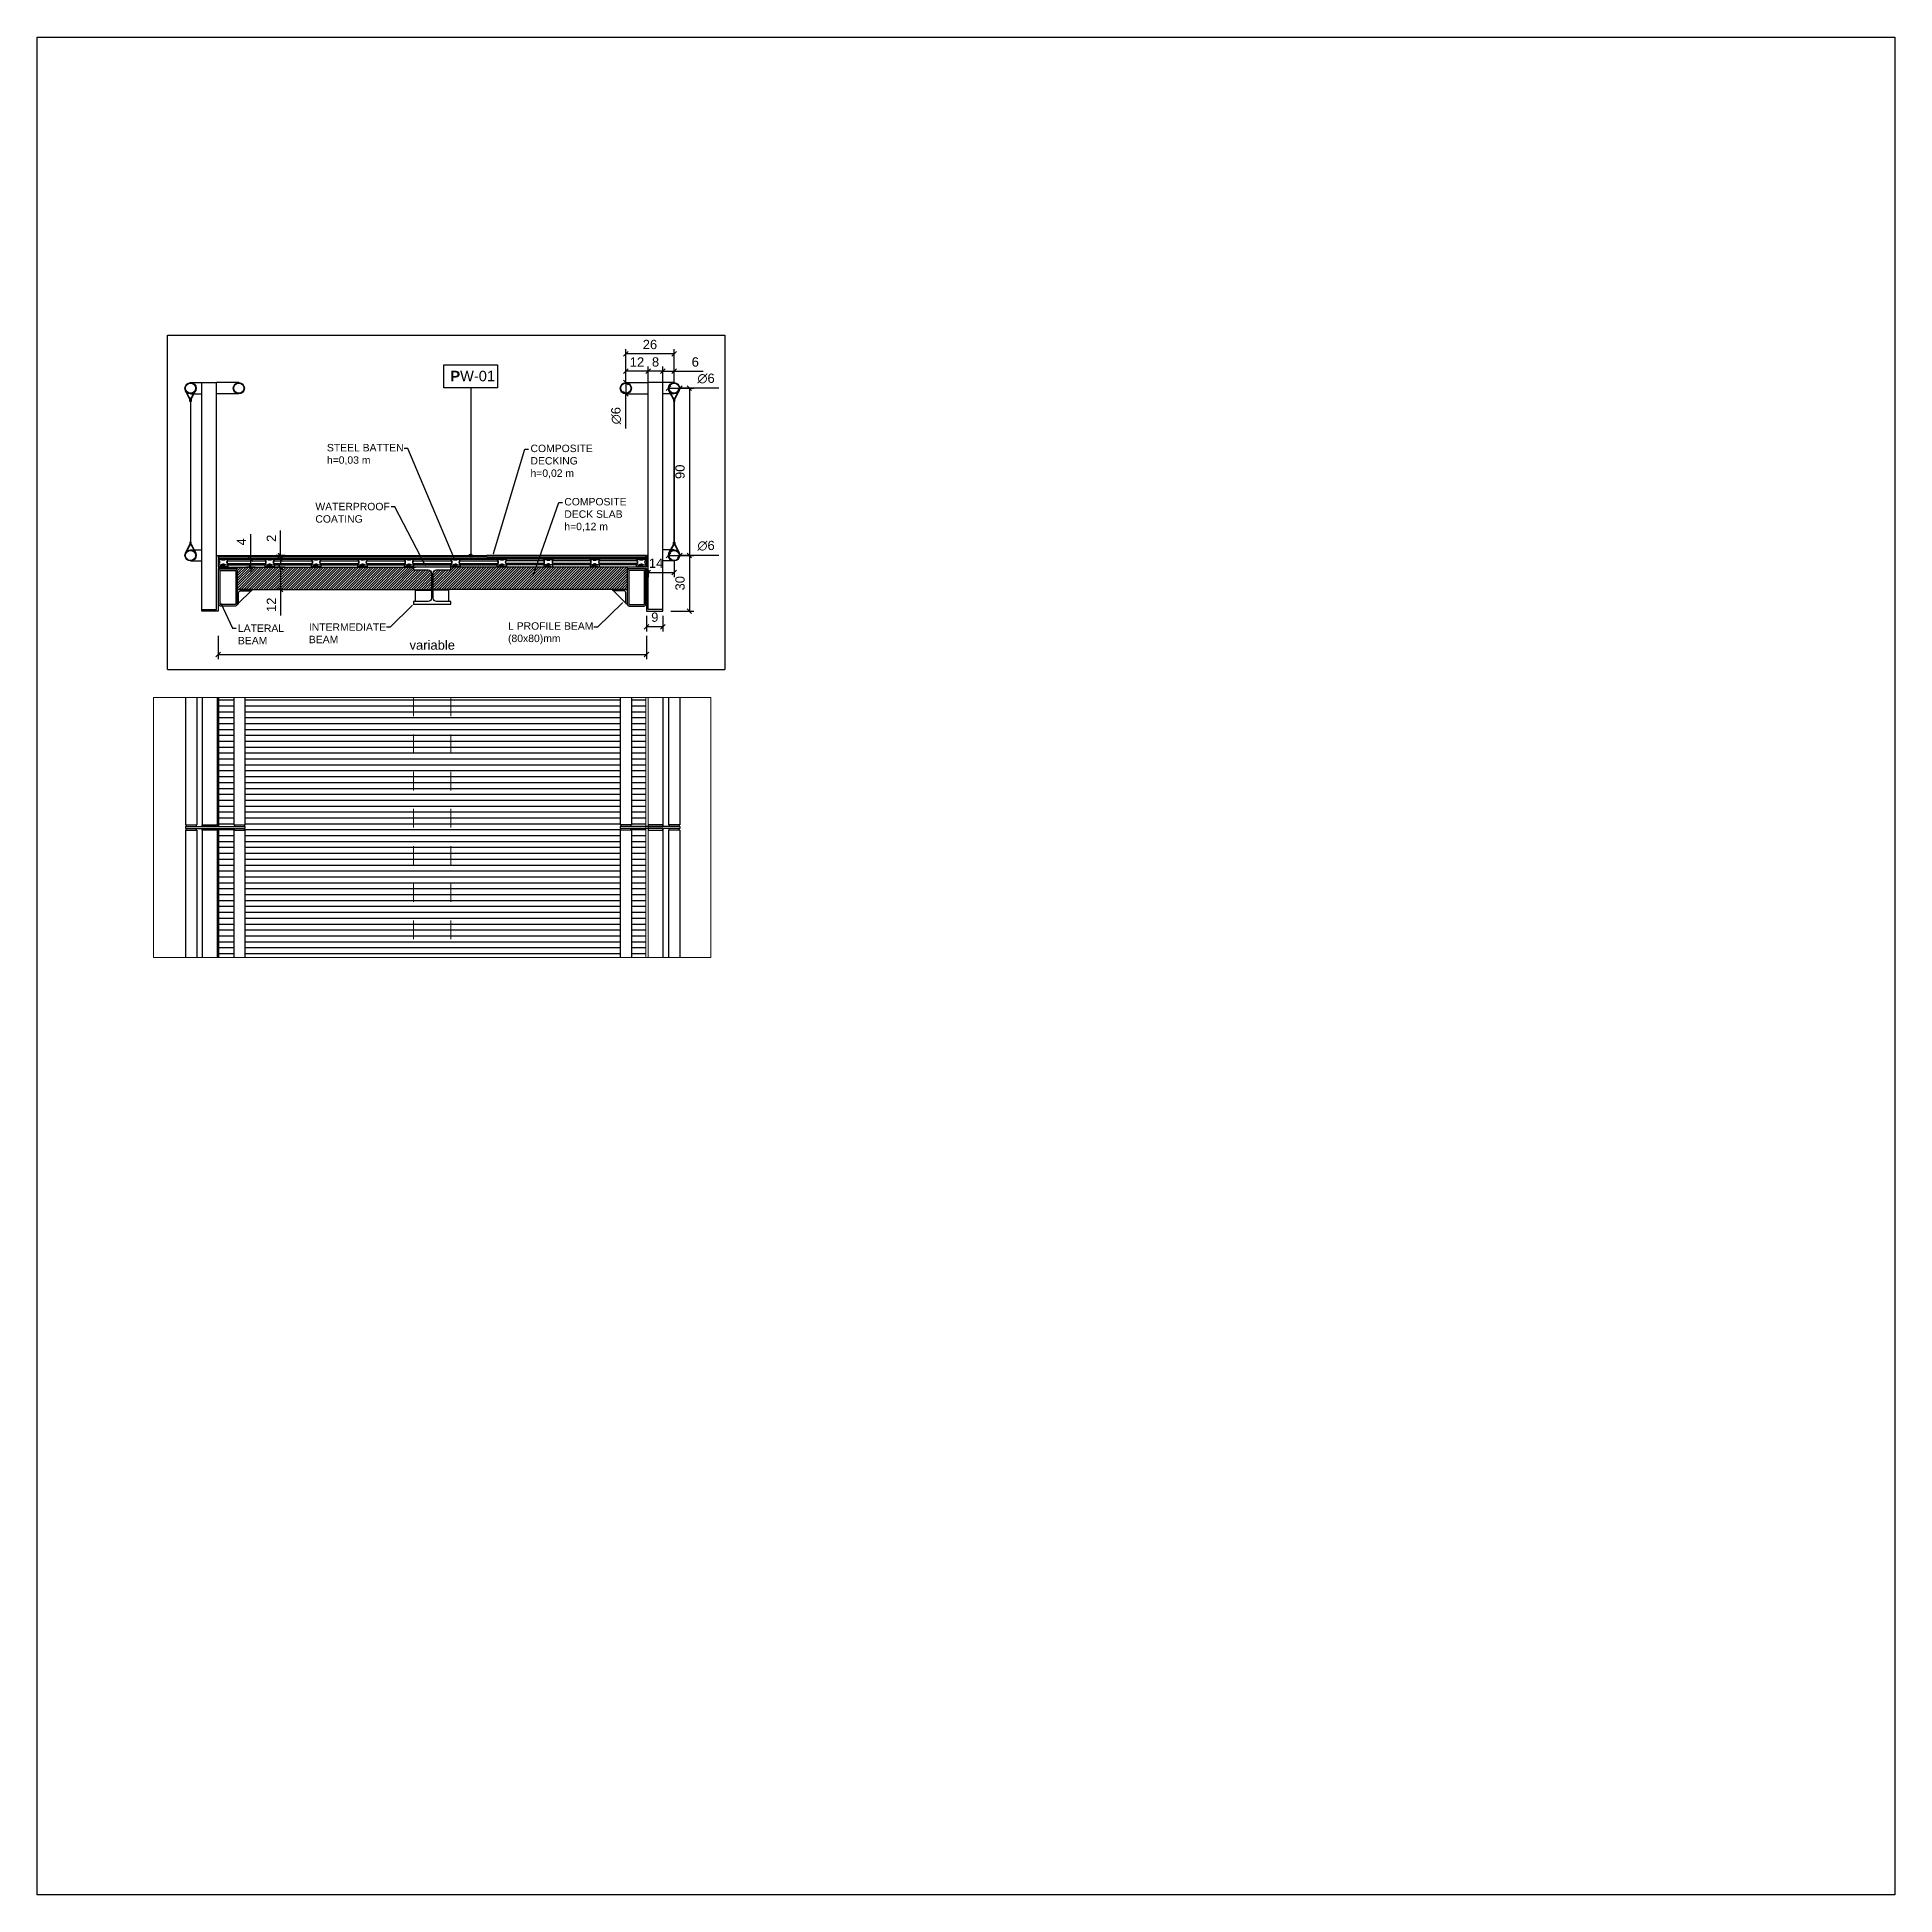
# Model space of a CAD drawing. Header units: metres. Extents: x -325 to 301, y -147 to 149.
# Drawn here: x 290.92 to 300.92, y 123.46 to 133.46 of the extents above; entities that cross this region are included whole.
import ezdxf
from ezdxf import colors
from ezdxf.entities.mleader import LeaderData, LeaderLine
from ezdxf.math import Vec2, Vec3

# ---------------------------------------------------------------- set-up
doc = ezdxf.new("R2010")
doc.units = ezdxf.units.M
doc.linetypes.add('DASHED2', pattern=[0.375, 0.25, -0.125])
doc.linetypes.add('HIDDEN', pattern=[0.375, 0.25, -0.125])
doc.layers.get('Defpoints').update_dxf_attribs({"lineweight": 13})
doc.layers.add('-aux', color=50, linetype='Continuous', plot=False)
doc.layers.add('02-L-AUX', color=2, linetype='Continuous', plot=False)
for name, color, linetype, true_color in [('0-TX-1_25', 7, 'Continuous', 0x3f4f7f), ('0_sombreado', 7, 'Continuous', 0x999999), ('S_FLOOR', 7, 'Continuous', 0x666666)]:
    doc.layers.add(name, color=color, linetype=linetype, true_color=true_color)
for name, color, linetype, lineweight in [('1-CM', 7, 'Continuous', 0), ('2-L-secció', 1, 'Continuous', 0), ('3-TR Formigó', 252, 'Continuous', 0)]:
    doc.layers.add(name, color=color, linetype=linetype, lineweight=lineweight)
for name, color, linetype in [('6-TR_fusta', 46, 'Continuous'), ('A-KEYPLAN_HATCH', 7, 'Continuous'), ('A-PROYECTION', 8, 'Continuous'), ('A_TEXT_2', 7, 'Continuous'), ('det', 1, 'Continuous'), ('det-aux', 8, 'Continuous'), ('S-Plates', 252, 'Continuous'), ('S-SLAB', 7, 'Continuous'), ('S-STELL BEAMS', 7, 'Continuous')]:
    doc.layers.add(name, color=color, linetype=linetype)
doc.styles.get("Standard").update_dxf_attribs({"font": 'arial.ttf'})
doc.dimstyles.new('ISO-25', dxfattribs={"dimtxt": 0.1, "dimasz": 0.1, "dimexe": 0.1, "dimexo": 0.1, "dimgap": 0.1, "dimtad": 1, "dimdec": 0, "dimlfac": 100, "dimzin": 9, "dimtxsty": 'Standard', "dimblk": 'OBLIQUE', "dimcen": 0.1, "dimadec": 0, "dimazin": 0, "dimtfac": 1, "dimtdec": 0, "dimtmove": 0, "dimatfit": 3, "dimldrblk": 'OBLIQUE', "dimfxl": 1, "dimarcsym": 0})

msp = doc.modelspace()

# ---------------------------------------------------------------- blocks, each defined once
blk = doc.blocks.new('hatch keyplan 2')
at = {"layer": 'A-KEYPLAN_HATCH'}
blk.add_lwpolyline([(0, 0.00548), (0.01287, 0.00548), (0.01287, 0), (0, 0)], close=True, dxfattribs=at)
blk = doc.blocks.new('hatch keyplan')
at = {"layer": 'A-KEYPLAN_HATCH'}
blk.add_blockref('hatch keyplan 2', (1.43058, 0.85215), dxfattribs=at)
blk = doc.blocks.new('PW01')
at = {"layer": 'A-KEYPLAN_HATCH', "xscale": 0.7124947396918078, "yscale": 0.7124947396918078, "zscale": 0.7124947396918078}
blk.add_blockref('hatch keyplan', (-1.01928, -0.60715), dxfattribs=at)
at = {"layer": 'A_TEXT_2', "insert": (-0.00057, 0.00291), "char_height": 0.0017812, "attachment_point": 1}
blk.add_mtext_dynamic_manual_height_columns('\\pi0.0017;{\\fArial|b1|i0|c0|p34;P}W-01', width=0.0103753, gutter_width=0.01069, heights=[0], dxfattribs=at)
blk = doc.blocks.new('L80.80.8')
blk.add_lwpolyline([(0, 0), (0, 0.08), (0.003, 0.08, -0.41421), (0.008, 0.075), (0.008, 0.018, 0.41421), (0.018, 0.008), (0.075, 0.008, -0.41421), (0.08, 0.003), (0.08, 0)], format="xyb", close=True)
blk = doc.blocks.new('_Oblique')
at = {"color": 0, "lineweight": -2}
blk.add_line((-0.5, -0.5), (0.5, 0.5), dxfattribs=at)
blk = doc.blocks.new('*D2686')
at = {"layer": '0-TX-1_25', "color": 0, "lineweight": -2, "transparency": 16777216}
for p, q in [((294.351, 130.642), (294.351, 130.55)), ((294.211, 130.588), (294.211, 130.55)), ((294.211, 130.575), (294.351, 130.575))]:
    blk.add_line(p, q, dxfattribs=at)
at = {"layer": 'Defpoints', "color": 0, "transparency": 16777216}
for p in [(294.211, 130.613), (294.351, 130.667), (294.351, 130.575)]:
    blk.add_point(p, dxfattribs=at)
at = {"layer": '0-TX-1_25', "color": 0, "lineweight": -2, "transparency": 16777216, "xscale": 0.025, "yscale": 0.025, "zscale": 0.025, "rotation": 180}
blk.add_blockref('_Oblique', (294.211, 130.575), dxfattribs=at)
at = {"layer": '0-TX-1_25', "color": 0, "lineweight": -2, "transparency": 16777216, "xscale": 0.025, "yscale": 0.025, "zscale": 0.025}
blk.add_blockref('_Oblique', (294.351, 130.575), dxfattribs=at)
at = {"layer": '0-TX-1_25', "color": 0, "transparency": 16777216, "insert": (294.254, 130.625), "char_height": 0.05, "attachment_point": 5}
blk.add_mtext('14', dxfattribs=at)
blk = doc.blocks.new('*D2687')
at = {"layer": '0-TX-1_25', "color": 0, "lineweight": -2, "transparency": 16777216}
for p, q in [((292.233, 130.667), (292.233, 130.801)), ((292.258, 130.667), (292.208, 130.667)), ((292.257, 130.647), (292.208, 130.647)), ((292.233, 130.647), (292.233, 130.667)), ((292.233, 130.647), (292.233, 130.622))]:
    blk.add_line(p, q, dxfattribs=at)
at = {"layer": 'Defpoints', "color": 0, "transparency": 16777216}
for p in [(292.233, 130.647), (292.282, 130.647), (292.283, 130.667)]:
    blk.add_point(p, dxfattribs=at)
at = {"layer": '0-TX-1_25', "color": 0, "lineweight": -2, "transparency": 16777216, "xscale": 0.025, "yscale": 0.025, "zscale": 0.025}
for p, rotation in [((292.233, 130.667), 270), ((292.233, 130.647), 90)]:
    blk.add_blockref('_Oblique', p, dxfattribs=dict(at, rotation=rotation))
at = {"layer": '0-TX-1_25', "color": 0, "transparency": 16777216, "insert": (292.183, 130.759), "char_height": 0.05, "attachment_point": 5, "rotation": 90}
blk.add_mtext('2', dxfattribs=at)
blk = doc.blocks.new('*D2688')
at = {"layer": '0-TX-1_25', "color": 0, "lineweight": -2, "transparency": 16777216}
for p, q in [((292.072, 130.647), (292.072, 130.782)), ((292.097, 130.647), (292.047, 130.647)), ((292.096, 130.604), (292.047, 130.604)), ((292.072, 130.604), (292.072, 130.647)), ((292.072, 130.604), (292.072, 130.579))]:
    blk.add_line(p, q, dxfattribs=at)
at = {"layer": 'Defpoints', "color": 0, "transparency": 16777216}
for p in [(292.072, 130.604), (292.121, 130.604), (292.122, 130.647)]:
    blk.add_point(p, dxfattribs=at)
at = {"layer": '0-TX-1_25', "color": 0, "lineweight": -2, "transparency": 16777216, "xscale": 0.025, "yscale": 0.025, "zscale": 0.025}
for p, rotation in [((292.072, 130.647), 270), ((292.072, 130.604), 90)]:
    blk.add_blockref('_Oblique', p, dxfattribs=dict(at, rotation=rotation))
at = {"layer": '0-TX-1_25', "color": 0, "transparency": 16777216, "insert": (292.022, 130.74), "char_height": 0.05, "attachment_point": 5, "rotation": 90}
blk.add_mtext('4', dxfattribs=at)
blk = doc.blocks.new('*D2689')
at = {"layer": '0-TX-1_25', "color": 0, "lineweight": -2, "transparency": 16777216}
for p, q in [((292.258, 130.604), (292.208, 130.604)), ((292.233, 130.604), (292.233, 130.484)), ((292.257, 130.484), (292.208, 130.484)), ((292.233, 130.484), (292.233, 130.343))]:
    blk.add_line(p, q, dxfattribs=at)
at = {"layer": 'Defpoints', "color": 0, "transparency": 16777216}
for p in [(292.283, 130.604), (292.233, 130.484), (292.282, 130.484)]:
    blk.add_point(p, dxfattribs=at)
at = {"layer": '0-TX-1_25', "color": 0, "lineweight": -2, "transparency": 16777216, "xscale": 0.025, "yscale": 0.025, "zscale": 0.025}
for p, rotation in [((292.233, 130.604), 90), ((292.233, 130.484), 270)]:
    blk.add_blockref('_Oblique', p, dxfattribs=dict(at, rotation=rotation))
at = {"layer": '0-TX-1_25', "color": 0, "transparency": 16777216, "insert": (292.183, 130.401), "char_height": 0.05, "attachment_point": 5, "rotation": 90}
blk.add_mtext('12', dxfattribs=at)
blk = doc.blocks.new('*D2690')
at = {"layer": '0-TX-1_25', "color": 0, "lineweight": -2, "transparency": 16777216}
for p, q in [((294.376, 131.567), (294.458, 131.567)), ((294.433, 131.567), (294.433, 130.667)), ((294.376, 130.667), (294.458, 130.667))]:
    blk.add_line(p, q, dxfattribs=at)
at = {"layer": 'Defpoints', "color": 0, "transparency": 16777216}
for p in [(294.351, 131.567), (294.351, 130.667), (294.433, 130.667)]:
    blk.add_point(p, dxfattribs=at)
at = {"layer": '0-TX-1_25', "color": 0, "lineweight": -2, "transparency": 16777216, "xscale": 0.025, "yscale": 0.025, "zscale": 0.025}
for p, rotation in [((294.433, 131.567), 90), ((294.433, 130.667), 270)]:
    blk.add_blockref('_Oblique', p, dxfattribs=dict(at, rotation=rotation))
at = {"layer": '0-TX-1_25', "color": 0, "transparency": 16777216, "insert": (294.383, 131.117), "char_height": 0.05, "attachment_point": 5, "rotation": 90}
blk.add_mtext('90', dxfattribs=at)
blk = doc.blocks.new('*D2691')
at = {"layer": '0-TX-1_25', "color": 0, "lineweight": -2, "transparency": 16777216}
for p, q in [((294.376, 130.667), (294.458, 130.667)), ((294.433, 130.667), (294.433, 130.367)), ((294.333, 130.367), (294.458, 130.367))]:
    blk.add_line(p, q, dxfattribs=at)
at = {"layer": 'Defpoints', "color": 0, "transparency": 16777216}
for p in [(294.351, 130.667), (294.291, 130.367), (294.433, 130.367)]:
    blk.add_point(p, dxfattribs=at)
at = {"layer": '0-TX-1_25', "color": 0, "lineweight": -2, "transparency": 16777216, "xscale": 0.025, "yscale": 0.025, "zscale": 0.025}
for p, rotation in [((294.433, 130.667), 90), ((294.433, 130.367), 270)]:
    blk.add_blockref('_Oblique', p, dxfattribs=dict(at, rotation=rotation))
at = {"layer": '0-TX-1_25', "color": 0, "transparency": 16777216, "insert": (294.383, 130.517), "char_height": 0.05, "attachment_point": 5, "rotation": 90}
blk.add_mtext('30', dxfattribs=at)
blk = doc.blocks.new('*D2692')
at = {"layer": '0-TX-1_25', "color": 0, "lineweight": -2, "transparency": 16777216}
for p, q in [((294.291, 131.592), (294.291, 131.683)), ((294.291, 131.658), (294.351, 131.658)), ((294.351, 131.592), (294.351, 131.683)), ((294.351, 131.658), (294.507, 131.658))]:
    blk.add_line(p, q, dxfattribs=at)
at = {"layer": 'Defpoints', "color": 0, "transparency": 16777216}
for p in [(294.291, 131.658), (294.291, 131.567), (294.351, 131.567)]:
    blk.add_point(p, dxfattribs=at)
at = {"layer": '0-TX-1_25', "color": 0, "lineweight": -2, "transparency": 16777216, "xscale": 0.025, "yscale": 0.025, "zscale": 0.025, "rotation": 180}
blk.add_blockref('_Oblique', (294.291, 131.658), dxfattribs=at)
at = {"layer": '0-TX-1_25', "color": 0, "lineweight": -2, "transparency": 16777216, "xscale": 0.025, "yscale": 0.025, "zscale": 0.025}
blk.add_blockref('_Oblique', (294.351, 131.658), dxfattribs=at)
at = {"layer": '0-TX-1_25', "color": 0, "transparency": 16777216, "insert": (294.465, 131.708), "char_height": 0.05, "attachment_point": 5}
blk.add_mtext('6', dxfattribs=at)
blk = doc.blocks.new('*D2693')
at = {"layer": '0-TX-1_25', "color": 0, "lineweight": -2, "transparency": 16777216}
for p, q in [((294.203, 130.342), (294.203, 130.258)), ((294.291, 130.342), (294.291, 130.258)), ((294.291, 130.283), (294.203, 130.283))]:
    blk.add_line(p, q, dxfattribs=at)
at = {"layer": 'Defpoints', "color": 0, "transparency": 16777216}
for p in [(294.203, 130.367), (294.291, 130.367), (294.203, 130.283)]:
    blk.add_point(p, dxfattribs=at)
at = {"layer": '0-TX-1_25', "color": 0, "lineweight": -2, "transparency": 16777216, "xscale": 0.025, "yscale": 0.025, "zscale": 0.025, "rotation": 180}
blk.add_blockref('_Oblique', (294.203, 130.283), dxfattribs=at)
at = {"layer": '0-TX-1_25', "color": 0, "lineweight": -2, "transparency": 16777216, "xscale": 0.025, "yscale": 0.025, "zscale": 0.025}
blk.add_blockref('_Oblique', (294.291, 130.283), dxfattribs=at)
at = {"layer": '0-TX-1_25', "color": 0, "transparency": 16777216, "insert": (294.247, 130.334), "char_height": 0.05, "attachment_point": 5}
blk.add_mtext('9', dxfattribs=at)
blk = doc.blocks.new('*D2694')
at = {"layer": '0-TX-1_25', "color": 0, "lineweight": -2, "transparency": 16777216}
for p, q in [((294.211, 131.592), (294.211, 131.683)), ((294.291, 131.658), (294.211, 131.658)), ((294.291, 131.592), (294.291, 131.683))]:
    blk.add_line(p, q, dxfattribs=at)
at = {"layer": 'Defpoints', "color": 0, "transparency": 16777216}
for p in [(294.211, 131.658), (294.211, 131.567), (294.291, 131.567)]:
    blk.add_point(p, dxfattribs=at)
at = {"layer": '0-TX-1_25', "color": 0, "lineweight": -2, "transparency": 16777216, "xscale": 0.025, "yscale": 0.025, "zscale": 0.025, "rotation": 180}
blk.add_blockref('_Oblique', (294.211, 131.658), dxfattribs=at)
at = {"layer": '0-TX-1_25', "color": 0, "lineweight": -2, "transparency": 16777216, "xscale": 0.025, "yscale": 0.025, "zscale": 0.025}
blk.add_blockref('_Oblique', (294.291, 131.658), dxfattribs=at)
at = {"layer": '0-TX-1_25', "color": 0, "transparency": 16777216, "insert": (294.251, 131.708), "char_height": 0.05, "attachment_point": 5}
blk.add_mtext('8', dxfattribs=at)
blk = doc.blocks.new('*D2695')
at = {"layer": '0-TX-1_25', "color": 0, "lineweight": -2, "transparency": 16777216}
for p, q in [((294.091, 131.592), (294.091, 131.683)), ((294.211, 131.658), (294.091, 131.658)), ((294.211, 131.592), (294.211, 131.683))]:
    blk.add_line(p, q, dxfattribs=at)
at = {"layer": 'Defpoints', "color": 0, "transparency": 16777216}
for p in [(294.091, 131.658), (294.091, 131.567), (294.211, 131.567)]:
    blk.add_point(p, dxfattribs=at)
at = {"layer": '0-TX-1_25', "color": 0, "lineweight": -2, "transparency": 16777216, "xscale": 0.025, "yscale": 0.025, "zscale": 0.025, "rotation": 180}
blk.add_blockref('_Oblique', (294.091, 131.658), dxfattribs=at)
at = {"layer": '0-TX-1_25', "color": 0, "lineweight": -2, "transparency": 16777216, "xscale": 0.025, "yscale": 0.025, "zscale": 0.025}
blk.add_blockref('_Oblique', (294.211, 131.658), dxfattribs=at)
at = {"layer": '0-TX-1_25', "color": 0, "transparency": 16777216, "insert": (294.151, 131.708), "char_height": 0.05, "attachment_point": 5}
blk.add_mtext('12', dxfattribs=at)
blk = doc.blocks.new('*D2696')
at = {"layer": '0-TX-1_25', "color": 0, "lineweight": -2, "transparency": 16777216}
for p, q in [((294.091, 131.652), (294.091, 131.777)), ((294.351, 131.752), (294.091, 131.752)), ((294.351, 131.652), (294.351, 131.777))]:
    blk.add_line(p, q, dxfattribs=at)
at = {"layer": 'Defpoints', "color": 0, "transparency": 16777216}
for p in [(294.091, 131.752), (294.091, 131.567), (294.351, 131.567)]:
    blk.add_point(p, dxfattribs=at)
at = {"layer": '0-TX-1_25', "color": 0, "lineweight": -2, "transparency": 16777216, "xscale": 0.025, "yscale": 0.025, "zscale": 0.025, "rotation": 180}
blk.add_blockref('_Oblique', (294.091, 131.752), dxfattribs=at)
at = {"layer": '0-TX-1_25', "color": 0, "lineweight": -2, "transparency": 16777216, "xscale": 0.025, "yscale": 0.025, "zscale": 0.025}
blk.add_blockref('_Oblique', (294.351, 131.752), dxfattribs=at)
at = {"layer": '0-TX-1_25', "color": 0, "transparency": 16777216, "insert": (294.221, 131.802), "char_height": 0.05, "attachment_point": 5}
blk.add_mtext('26', dxfattribs=at)
blk = doc.blocks.new('*D2697')
at = {"layer": '0-TX-1_25', "color": 0, "lineweight": -2, "transparency": 16777216}
for p in [(294.091, 131.597), (294.091, 131.35)]:
    blk.add_line(p, (294.091, 131.537), dxfattribs=at)
at = {"layer": 'Defpoints', "color": 0, "transparency": 16777216}
for p in [(294.091, 131.597), (294.091, 131.537)]:
    blk.add_point(p, dxfattribs=at)
at = {"layer": '0-TX-1_25', "color": 0, "lineweight": -2, "transparency": 16777216, "xscale": 0.025, "yscale": 0.025, "zscale": 0.025}
for p, rotation in [((294.091, 131.597), 270), ((294.091, 131.537), 90)]:
    blk.add_blockref('_Oblique', p, dxfattribs=dict(at, rotation=rotation))
at = {"layer": '0-TX-1_25', "color": 0, "transparency": 16777216, "insert": (294.039, 131.419), "char_height": 0.05, "attachment_point": 5, "rotation": 90}
blk.add_mtext('∅6', dxfattribs=at)
blk = doc.blocks.new('*D2698')
at = {"layer": '0-TX-1_25', "color": 0, "lineweight": -2, "transparency": 16777216}
for p in [(294.321, 130.667), (294.591, 130.667)]:
    blk.add_line(p, (294.381, 130.667), dxfattribs=at)
at = {"layer": 'Defpoints', "color": 0, "transparency": 16777216}
for p in [(294.321, 130.667), (294.381, 130.667)]:
    blk.add_point(p, dxfattribs=at)
at = {"layer": '0-TX-1_25', "color": 0, "lineweight": -2, "transparency": 16777216, "xscale": 0.025, "yscale": 0.025, "zscale": 0.025}
blk.add_blockref('_Oblique', (294.321, 130.667), dxfattribs=at)
at = {"layer": '0-TX-1_25', "color": 0, "lineweight": -2, "transparency": 16777216, "xscale": 0.025, "yscale": 0.025, "zscale": 0.025, "rotation": 180}
blk.add_blockref('_Oblique', (294.381, 130.667), dxfattribs=at)
at = {"layer": '0-TX-1_25', "color": 0, "transparency": 16777216, "insert": (294.523, 130.719), "char_height": 0.05, "attachment_point": 5}
blk.add_mtext('∅6', dxfattribs=at)
blk = doc.blocks.new('*D2699')
at = {"layer": '0-TX-1_25', "color": 0, "lineweight": -2, "transparency": 16777216}
for p in [(294.321, 131.567), (294.591, 131.567)]:
    blk.add_line(p, (294.381, 131.567), dxfattribs=at)
at = {"layer": 'Defpoints', "color": 0, "transparency": 16777216}
for p in [(294.321, 131.567), (294.381, 131.567)]:
    blk.add_point(p, dxfattribs=at)
at = {"layer": '0-TX-1_25', "color": 0, "lineweight": -2, "transparency": 16777216, "xscale": 0.025, "yscale": 0.025, "zscale": 0.025}
blk.add_blockref('_Oblique', (294.321, 131.567), dxfattribs=at)
at = {"layer": '0-TX-1_25', "color": 0, "lineweight": -2, "transparency": 16777216, "xscale": 0.025, "yscale": 0.025, "zscale": 0.025, "rotation": 180}
blk.add_blockref('_Oblique', (294.381, 131.567), dxfattribs=at)
at = {"layer": '0-TX-1_25', "color": 0, "transparency": 16777216, "insert": (294.523, 131.619), "char_height": 0.05, "attachment_point": 5}
blk.add_mtext('∅6', dxfattribs=at)
blk = doc.blocks.new('*D2700')
at = {"layer": '0-TX-1_25', "color": 0, "lineweight": -2, "transparency": 16777216}
for p, q in [((291.896, 130.234), (291.896, 130.109)), ((294.203, 130.234), (294.203, 130.109)), ((291.896, 130.134), (294.203, 130.134))]:
    blk.add_line(p, q, dxfattribs=at)
at = {"layer": 'Defpoints', "color": 0, "transparency": 16777216}
for p in [(291.896, 130.367), (294.203, 130.367), (294.203, 130.134)]:
    blk.add_point(p, dxfattribs=at)
at = {"layer": '0-TX-1_25', "color": 0, "lineweight": -2, "transparency": 16777216, "xscale": 0.025, "yscale": 0.025, "zscale": 0.025, "rotation": 180}
blk.add_blockref('_Oblique', (291.896, 130.134), dxfattribs=at)
at = {"layer": '0-TX-1_25', "color": 0, "lineweight": -2, "transparency": 16777216, "xscale": 0.025, "yscale": 0.025, "zscale": 0.025}
blk.add_blockref('_Oblique', (294.203, 130.134), dxfattribs=at)
at = {"layer": '0-TX-1_25', "color": 0, "transparency": 16777216, "insert": (293.049, 130.184), "char_height": 0.05, "attachment_point": 5}
blk.add_mtext('variable', dxfattribs=at)
blk = doc.blocks.new('POINT')
at = {"layer": '0-TX-1_25'}
h = blk.add_hatch(dxfattribs=at)
h.set_pattern_fill('ANGLE', color=256)
h.set_pattern_definition([(0, (-83.747, -12.726), (0, 6.985), [5.08, -1.905]), (90, (-83.747, -12.726), (-6.985, 4e-16), [5.08, -1.905])])
edge = h.paths.add_edge_path()
edge.add_arc((0, 0), 0.0075, 0, 360)
h = blk.add_hatch(color=256, dxfattribs=at)
h.dxf.hatch_style = 1
edge = h.paths.add_edge_path()
edge.add_arc((0, 0), 0.0075, 0, 360)
blk.add_circle((0, 0), 0.0075, dxfattribs=at)

# ---------------------------------------------------------------- dimensions: what is measured, and where the dimension line sits
at = {"layer": '0-TX-1_25'}
for base, p1, p2, picture, middle in [((294.091, 131.752), (294.351, 131.567), (294.091, 131.567), '*D2696', (294.221, 131.752)), ((294.091, 131.658), (294.211, 131.567), (294.091, 131.567), '*D2695', (294.151, 131.658)), ((294.211, 131.658), (294.291, 131.567), (294.211, 131.567), '*D2694', (294.251, 131.658)), ((294.351, 130.575), (294.211, 130.613), (294.351, 130.667), '*D2686', (294.254, 130.575))]:
    dim = msp.add_linear_dim(base=base, p1=p1, p2=p2, dimstyle='ISO-25', override={"dimtxt": 0.05, "dimasz": 0.025, "dimexe": 0.025, "dimexo": 0.025, "dimgap": 0.025, "dimblk1": 'Oblique', "dimblk2": 'Oblique', "dimsah": 1, "dimfxl": 0.1, "dimfxlon": 1, "dimarcsym": 1}, dxfattribs=at)
    dim.commit()
    dim.dimension.update_dxf_attribs({"geometry": picture, "text_midpoint": middle, "dimtype": 160})
for base, p1, p2, angle, picture, middle in [((294.291, 131.658), (294.351, 131.567), (294.291, 131.567), 180, '*D2692', (294.465, 131.658)), ((292.233, 130.647), (292.283, 130.667), (292.282, 130.647), 90, '*D2687', (292.233, 130.759)), ((292.072, 130.604), (292.122, 130.647), (292.121, 130.604), 90, '*D2688', (292.072, 130.74)), ((292.233, 130.484), (292.283, 130.604), (292.282, 130.484), 90, '*D2689', (292.233, 130.401)), ((294.203, 130.283), (294.291, 130.367), (294.203, 130.367), 180, '*D2693', (294.247, 130.283))]:
    dim = msp.add_linear_dim(base=base, p1=p1, p2=p2, angle=angle, dimstyle='ISO-25', override={"dimtxt": 0.05, "dimasz": 0.025, "dimexe": 0.025, "dimexo": 0.025, "dimgap": 0.025, "dimblk1": 'Oblique', "dimblk2": 'Oblique', "dimsah": 1, "dimfxl": 0.1, "dimfxlon": 1, "dimarcsym": 1}, dxfattribs=at)
    dim.commit()
    dim.dimension.update_dxf_attribs({"geometry": picture, "text_midpoint": middle, "dimtype": 160})
dim = msp.add_diameter_dim_2p(p1=(294.091, 131.597), p2=(294.091, 131.537), dimstyle='ISO-25', override={"dimtxt": 0.05, "dimasz": 0.025, "dimexe": 0.025, "dimexo": 0.025, "dimgap": 0.025, "dimblk1": 'Oblique', "dimblk2": 'Oblique', "dimsah": 1, "dimfxl": 0.1, "dimfxlon": 1, "dimarcsym": 1}, dxfattribs=at)
dim.commit()
dim.dimension.update_dxf_attribs({"geometry": '*D2697', "text_midpoint": (294.039, 131.419)})
for p1, p2, picture, middle in [((294.321, 131.567), (294.381, 131.567), '*D2699', (294.523, 131.567)), ((294.321, 130.667), (294.381, 130.667), '*D2698', (294.523, 130.667))]:
    dim = msp.add_diameter_dim_2p(p1=p1, p2=p2, dimstyle='ISO-25', override={"dimtxt": 0.05, "dimasz": 0.025, "dimexe": 0.025, "dimexo": 0.025, "dimgap": 0.025, "dimblk1": 'Oblique', "dimblk2": 'Oblique', "dimsah": 1, "dimfxl": 0.1, "dimfxlon": 1, "dimarcsym": 1}, dxfattribs=at)
    dim.commit()
    dim.dimension.update_dxf_attribs({"geometry": picture, "text_midpoint": middle, "dimtype": 163})
for base, p1, p2, picture, middle in [((294.433, 130.667), (294.351, 131.567), (294.351, 130.667), '*D2690', (294.383, 131.117)), ((294.433, 130.367), (294.351, 130.667), (294.291, 130.367), '*D2691', (294.383, 130.517))]:
    dim = msp.add_linear_dim(base=base, p1=p1, p2=p2, angle=90, dimstyle='ISO-25', override={"dimtxt": 0.05, "dimasz": 0.025, "dimexe": 0.025, "dimexo": 0.025, "dimgap": 0.025, "dimblk1": 'Oblique', "dimblk2": 'Oblique', "dimsah": 1, "dimfxl": 0.1, "dimfxlon": 1, "dimarcsym": 1}, dxfattribs=at)
    dim.commit()
    dim.dimension.update_dxf_attribs({"geometry": picture, "text_midpoint": middle})
dim = msp.add_linear_dim(base=(294.203, 130.134), p1=(291.896, 130.367), p2=(294.203, 130.367), text='variable', dimstyle='ISO-25', override={"dimtxt": 0.05, "dimasz": 0.025, "dimexe": 0.025, "dimexo": 0.025, "dimgap": 0.025, "dimblk1": 'Oblique', "dimblk2": 'Oblique', "dimsah": 1, "dimfxl": 0.1, "dimfxlon": 1, "dimarcsym": 1}, dxfattribs=at)
dim.commit()
dim.dimension.update_dxf_attribs({"geometry": '*D2700', "text_midpoint": (293.049, 130.184)})

# ---------------------------------------------------------------- hatches: boundary and pattern name
at = {"layer": '0_sombreado'}
h = msp.add_hatch(color=256, dxfattribs=at)
h.dxf.hatch_style = 1
h.paths.add_polyline_path([(291.899, 130.646), (291.899, 130.638), (291.902, 130.638), (291.902, 130.624), (291.899, 130.624), (291.899, 130.616), (291.917, 130.616), (291.917, 130.619), (291.931, 130.619), (291.931, 130.616), (291.949, 130.616), (291.949, 130.624), (291.946, 130.624), (291.946, 130.638), (291.949, 130.638), (291.949, 130.646), (291.931, 130.646), (291.931, 130.643), (291.917, 130.643), (291.917, 130.646)])
h.paths.add_polyline_path([(291.904, 130.628), (291.904, 130.623), (291.901, 130.623), (291.901, 130.617), (291.916, 130.617), (291.916, 130.62), (291.922, 130.62), (291.922, 130.621), (291.927, 130.621), (291.927, 130.62), (291.932, 130.62), (291.932, 130.617), (291.948, 130.617), (291.948, 130.623), (291.945, 130.623), (291.945, 130.628), (291.944, 130.628), (291.944, 130.633), (291.945, 130.633), (291.945, 130.639), (291.948, 130.639), (291.948, 130.645), (291.932, 130.645), (291.932, 130.642), (291.927, 130.642), (291.927, 130.641), (291.922, 130.641), (291.922, 130.642), (291.916, 130.642), (291.916, 130.645), (291.901, 130.645), (291.901, 130.639), (291.904, 130.639), (291.904, 130.633), (291.904, 130.633), (291.904, 130.628)], flags=16)
h = msp.add_hatch(color=256, dxfattribs=at)
h.dxf.hatch_style = 1
h.paths.add_polyline_path([(292.149, 130.646), (292.149, 130.638), (292.152, 130.638), (292.152, 130.624), (292.149, 130.624), (292.149, 130.616), (292.167, 130.616), (292.167, 130.619), (292.181, 130.619), (292.181, 130.616), (292.199, 130.616), (292.199, 130.624), (292.196, 130.624), (292.196, 130.638), (292.199, 130.638), (292.199, 130.646), (292.181, 130.646), (292.181, 130.643), (292.167, 130.643), (292.167, 130.646)])
h.paths.add_polyline_path([(292.154, 130.628), (292.154, 130.623), (292.151, 130.623), (292.151, 130.617), (292.166, 130.617), (292.166, 130.62), (292.172, 130.62), (292.172, 130.621), (292.177, 130.621), (292.177, 130.62), (292.182, 130.62), (292.182, 130.617), (292.198, 130.617), (292.198, 130.623), (292.195, 130.623), (292.195, 130.628), (292.194, 130.628), (292.194, 130.633), (292.195, 130.633), (292.195, 130.639), (292.198, 130.639), (292.198, 130.645), (292.182, 130.645), (292.182, 130.642), (292.177, 130.642), (292.177, 130.641), (292.172, 130.641), (292.172, 130.642), (292.166, 130.642), (292.166, 130.645), (292.151, 130.645), (292.151, 130.639), (292.154, 130.639), (292.154, 130.633), (292.154, 130.633), (292.154, 130.628)], flags=16)
h = msp.add_hatch(color=256, dxfattribs=at)
h.dxf.hatch_style = 1
h.paths.add_polyline_path([(292.399, 130.646), (292.399, 130.638), (292.402, 130.638), (292.402, 130.624), (292.399, 130.624), (292.399, 130.616), (292.417, 130.616), (292.417, 130.619), (292.431, 130.619), (292.431, 130.616), (292.449, 130.616), (292.449, 130.624), (292.446, 130.624), (292.446, 130.638), (292.449, 130.638), (292.449, 130.646), (292.431, 130.646), (292.431, 130.643), (292.417, 130.643), (292.417, 130.646)])
h.paths.add_polyline_path([(292.404, 130.628), (292.404, 130.623), (292.401, 130.623), (292.401, 130.617), (292.416, 130.617), (292.416, 130.62), (292.422, 130.62), (292.422, 130.621), (292.427, 130.621), (292.427, 130.62), (292.432, 130.62), (292.432, 130.617), (292.448, 130.617), (292.448, 130.623), (292.445, 130.623), (292.445, 130.628), (292.444, 130.628), (292.444, 130.633), (292.445, 130.633), (292.445, 130.639), (292.448, 130.639), (292.448, 130.645), (292.432, 130.645), (292.432, 130.642), (292.427, 130.642), (292.427, 130.641), (292.422, 130.641), (292.422, 130.642), (292.416, 130.642), (292.416, 130.645), (292.401, 130.645), (292.401, 130.639), (292.404, 130.639), (292.404, 130.633), (292.404, 130.633), (292.404, 130.628)], flags=16)
h = msp.add_hatch(color=256, dxfattribs=at)
h.dxf.hatch_style = 1
h.paths.add_polyline_path([(292.649, 130.646), (292.649, 130.638), (292.652, 130.638), (292.652, 130.624), (292.649, 130.624), (292.649, 130.616), (292.667, 130.616), (292.667, 130.619), (292.681, 130.619), (292.681, 130.616), (292.699, 130.616), (292.699, 130.624), (292.696, 130.624), (292.696, 130.638), (292.699, 130.638), (292.699, 130.646), (292.681, 130.646), (292.681, 130.643), (292.667, 130.643), (292.667, 130.646)])
h.paths.add_polyline_path([(292.654, 130.628), (292.654, 130.623), (292.651, 130.623), (292.651, 130.617), (292.666, 130.617), (292.666, 130.62), (292.672, 130.62), (292.672, 130.621), (292.677, 130.621), (292.677, 130.62), (292.682, 130.62), (292.682, 130.617), (292.698, 130.617), (292.698, 130.623), (292.695, 130.623), (292.695, 130.628), (292.694, 130.628), (292.694, 130.633), (292.695, 130.633), (292.695, 130.639), (292.698, 130.639), (292.698, 130.645), (292.682, 130.645), (292.682, 130.642), (292.677, 130.642), (292.677, 130.641), (292.672, 130.641), (292.672, 130.642), (292.666, 130.642), (292.666, 130.645), (292.651, 130.645), (292.651, 130.639), (292.654, 130.639), (292.654, 130.633), (292.654, 130.633), (292.654, 130.628)], flags=16)
h = msp.add_hatch(color=256, dxfattribs=at)
h.dxf.hatch_style = 1
h.paths.add_polyline_path([(292.899, 130.646), (292.899, 130.638), (292.902, 130.638), (292.902, 130.624), (292.899, 130.624), (292.899, 130.616), (292.917, 130.616), (292.917, 130.619), (292.931, 130.619), (292.931, 130.616), (292.949, 130.616), (292.949, 130.624), (292.946, 130.624), (292.946, 130.638), (292.949, 130.638), (292.949, 130.646), (292.931, 130.646), (292.931, 130.643), (292.917, 130.643), (292.917, 130.646)])
h.paths.add_polyline_path([(292.904, 130.628), (292.904, 130.623), (292.901, 130.623), (292.901, 130.617), (292.916, 130.617), (292.916, 130.62), (292.922, 130.62), (292.922, 130.621), (292.927, 130.621), (292.927, 130.62), (292.932, 130.62), (292.932, 130.617), (292.948, 130.617), (292.948, 130.623), (292.945, 130.623), (292.945, 130.628), (292.944, 130.628), (292.944, 130.633), (292.945, 130.633), (292.945, 130.639), (292.948, 130.639), (292.948, 130.645), (292.932, 130.645), (292.932, 130.642), (292.927, 130.642), (292.927, 130.641), (292.922, 130.641), (292.922, 130.642), (292.916, 130.642), (292.916, 130.645), (292.901, 130.645), (292.901, 130.639), (292.904, 130.639), (292.904, 130.633), (292.904, 130.633), (292.904, 130.628)], flags=16)
h = msp.add_hatch(color=256, dxfattribs=at)
h.dxf.hatch_style = 1
h.paths.add_polyline_path([(293.149, 130.646), (293.149, 130.638), (293.152, 130.638), (293.152, 130.624), (293.149, 130.624), (293.149, 130.616), (293.167, 130.616), (293.167, 130.619), (293.181, 130.619), (293.181, 130.616), (293.199, 130.616), (293.199, 130.624), (293.196, 130.624), (293.196, 130.638), (293.199, 130.638), (293.199, 130.646), (293.181, 130.646), (293.181, 130.643), (293.167, 130.643), (293.167, 130.646)])
h.paths.add_polyline_path([(293.154, 130.628), (293.154, 130.623), (293.151, 130.623), (293.151, 130.617), (293.166, 130.617), (293.166, 130.62), (293.172, 130.62), (293.172, 130.621), (293.177, 130.621), (293.177, 130.62), (293.182, 130.62), (293.182, 130.617), (293.198, 130.617), (293.198, 130.623), (293.195, 130.623), (293.195, 130.628), (293.194, 130.628), (293.194, 130.633), (293.195, 130.633), (293.195, 130.639), (293.198, 130.639), (293.198, 130.645), (293.182, 130.645), (293.182, 130.642), (293.177, 130.642), (293.177, 130.641), (293.172, 130.641), (293.172, 130.642), (293.166, 130.642), (293.166, 130.645), (293.151, 130.645), (293.151, 130.639), (293.154, 130.639), (293.154, 130.633), (293.154, 130.633), (293.154, 130.628)], flags=16)
h = msp.add_hatch(color=256, dxfattribs=at)
h.dxf.hatch_style = 1
h.paths.add_polyline_path([(293.399, 130.646), (293.399, 130.638), (293.402, 130.638), (293.402, 130.624), (293.399, 130.624), (293.399, 130.616), (293.417, 130.616), (293.417, 130.619), (293.431, 130.619), (293.431, 130.616), (293.449, 130.616), (293.449, 130.624), (293.446, 130.624), (293.446, 130.638), (293.449, 130.638), (293.449, 130.646), (293.431, 130.646), (293.431, 130.643), (293.417, 130.643), (293.417, 130.646)])
h.paths.add_polyline_path([(293.404, 130.628), (293.404, 130.623), (293.401, 130.623), (293.401, 130.617), (293.416, 130.617), (293.416, 130.62), (293.422, 130.62), (293.422, 130.621), (293.427, 130.621), (293.427, 130.62), (293.432, 130.62), (293.432, 130.617), (293.448, 130.617), (293.448, 130.623), (293.445, 130.623), (293.445, 130.628), (293.444, 130.628), (293.444, 130.633), (293.445, 130.633), (293.445, 130.639), (293.448, 130.639), (293.448, 130.645), (293.432, 130.645), (293.432, 130.642), (293.427, 130.642), (293.427, 130.641), (293.422, 130.641), (293.422, 130.642), (293.416, 130.642), (293.416, 130.645), (293.401, 130.645), (293.401, 130.639), (293.404, 130.639), (293.404, 130.633), (293.404, 130.633), (293.404, 130.628)], flags=16)
h = msp.add_hatch(color=256, dxfattribs=at)
h.dxf.hatch_style = 1
h.paths.add_polyline_path([(293.699, 130.646), (293.699, 130.638), (293.696, 130.638), (293.696, 130.624), (293.699, 130.624), (293.699, 130.616), (293.681, 130.616), (293.681, 130.619), (293.667, 130.619), (293.667, 130.616), (293.649, 130.616), (293.649, 130.624), (293.652, 130.624), (293.652, 130.638), (293.649, 130.638), (293.649, 130.646), (293.667, 130.646), (293.667, 130.643), (293.681, 130.643), (293.681, 130.646)])
h.paths.add_polyline_path([(293.695, 130.628), (293.695, 130.623), (293.698, 130.623), (293.698, 130.617), (293.682, 130.617), (293.682, 130.62), (293.677, 130.62), (293.677, 130.621), (293.672, 130.621), (293.672, 130.62), (293.666, 130.62), (293.666, 130.617), (293.651, 130.617), (293.651, 130.623), (293.654, 130.623), (293.654, 130.628), (293.654, 130.628), (293.654, 130.633), (293.654, 130.633), (293.654, 130.639), (293.651, 130.639), (293.651, 130.645), (293.666, 130.645), (293.666, 130.642), (293.672, 130.642), (293.672, 130.641), (293.677, 130.641), (293.677, 130.642), (293.682, 130.642), (293.682, 130.645), (293.698, 130.645), (293.698, 130.639), (293.695, 130.639), (293.695, 130.633), (293.694, 130.633), (293.694, 130.628)], flags=16)
h = msp.add_hatch(color=256, dxfattribs=at)
h.dxf.hatch_style = 1
h.paths.add_polyline_path([(293.949, 130.646), (293.949, 130.638), (293.946, 130.638), (293.946, 130.624), (293.949, 130.624), (293.949, 130.616), (293.931, 130.616), (293.931, 130.619), (293.917, 130.619), (293.917, 130.616), (293.899, 130.616), (293.899, 130.624), (293.902, 130.624), (293.902, 130.638), (293.899, 130.638), (293.899, 130.646), (293.917, 130.646), (293.917, 130.643), (293.931, 130.643), (293.931, 130.646)])
h.paths.add_polyline_path([(293.945, 130.628), (293.945, 130.623), (293.948, 130.623), (293.948, 130.617), (293.932, 130.617), (293.932, 130.62), (293.927, 130.62), (293.927, 130.621), (293.922, 130.621), (293.922, 130.62), (293.916, 130.62), (293.916, 130.617), (293.901, 130.617), (293.901, 130.623), (293.904, 130.623), (293.904, 130.628), (293.904, 130.628), (293.904, 130.633), (293.904, 130.633), (293.904, 130.639), (293.901, 130.639), (293.901, 130.645), (293.916, 130.645), (293.916, 130.642), (293.922, 130.642), (293.922, 130.641), (293.927, 130.641), (293.927, 130.642), (293.932, 130.642), (293.932, 130.645), (293.948, 130.645), (293.948, 130.639), (293.945, 130.639), (293.945, 130.633), (293.944, 130.633), (293.944, 130.628)], flags=16)
h = msp.add_hatch(color=256, dxfattribs=at)
h.dxf.hatch_style = 1
h.paths.add_polyline_path([(294.149, 130.646), (294.149, 130.638), (294.152, 130.638), (294.152, 130.624), (294.149, 130.624), (294.149, 130.616), (294.167, 130.616), (294.167, 130.619), (294.181, 130.619), (294.181, 130.616), (294.199, 130.616), (294.199, 130.624), (294.196, 130.624), (294.196, 130.638), (294.199, 130.638), (294.199, 130.646), (294.181, 130.646), (294.181, 130.643), (294.167, 130.643), (294.167, 130.646)])
h.paths.add_polyline_path([(294.154, 130.628), (294.154, 130.623), (294.151, 130.623), (294.151, 130.617), (294.166, 130.617), (294.166, 130.62), (294.172, 130.62), (294.172, 130.621), (294.177, 130.621), (294.177, 130.62), (294.182, 130.62), (294.182, 130.617), (294.198, 130.617), (294.198, 130.623), (294.195, 130.623), (294.195, 130.628), (294.194, 130.628), (294.194, 130.633), (294.195, 130.633), (294.195, 130.639), (294.198, 130.639), (294.198, 130.645), (294.182, 130.645), (294.182, 130.642), (294.177, 130.642), (294.177, 130.641), (294.172, 130.641), (294.172, 130.642), (294.166, 130.642), (294.166, 130.645), (294.151, 130.645), (294.151, 130.639), (294.154, 130.639), (294.154, 130.633), (294.154, 130.633), (294.154, 130.628)], flags=16)
at = {"layer": '3-TR Formigó'}
h = msp.add_hatch(dxfattribs=at)
h.set_pattern_fill('ANSI31', color=256, scale=0.003, style=0)
edge = h.paths.add_edge_path()
edge.add_line((291.999, 130.484), (291.999, 130.604))
edge.add_line((291.999, 130.604), (292.949, 130.604))
edge.add_line((292.949, 130.604), (292.949, 130.589))
edge.add_line((292.949, 130.589), (293.027, 130.589))
edge.add_arc((293.027, 130.571), 0.018, 0, 90, ccw=False)
edge.add_line((293.045, 130.571), (293.045, 130.484))
edge.add_line((293.045, 130.484), (291.999, 130.484))
h = msp.add_hatch(dxfattribs=at)
h.set_pattern_fill('ANSI31', color=256, scale=0.003, style=0)
edge = h.paths.add_edge_path()
edge.add_line((293.054, 130.571), (293.054, 130.484))
edge.add_line((293.054, 130.484), (294.099, 130.484))
edge.add_line((294.099, 130.484), (294.099, 130.604))
edge.add_line((294.099, 130.604), (293.149, 130.604))
edge.add_line((293.149, 130.604), (293.149, 130.589))
edge.add_line((293.149, 130.589), (293.072, 130.589))
edge.add_arc((293.072, 130.571), 0.018, 90, 180)
at = {"layer": '6-TR_fusta'}
h = msp.add_hatch(dxfattribs=at)
h.set_pattern_fill('ANSI31', color=256, scale=0.01, angle=315)
h.paths.add_polyline_path([(291.984, 129.187), (291.984, 129.197), (292.038, 129.197), (292.038, 129.187), (292.041, 129.187), (292.041, 128.502), (294.061, 128.502), (294.061, 129.187), (294.064, 129.187), (294.064, 129.197), (294.118, 129.197), (294.118, 129.187), (294.121, 129.187), (294.121, 128.502), (294.199, 128.502), (294.199, 129.902), (294.121, 129.902), (294.121, 129.217), (294.061, 129.217), (294.061, 129.902), (292.041, 129.902), (292.041, 129.217), (291.981, 129.217), (291.981, 129.902), (291.899, 129.902), (291.899, 128.502), (291.981, 128.502), (291.981, 129.187)])
at = {"layer": 'det-aux'}
for points in [[(291.744, 131.507), (291.752, 131.507), (291.752, 131.495), (291.744, 131.495)], [(294.355, 131.507), (294.347, 131.507), (294.347, 131.495), (294.355, 131.495)], [(291.744, 130.727), (291.752, 130.727), (291.752, 130.739), (291.744, 130.739)], [(294.355, 130.727), (294.347, 130.727), (294.347, 130.739), (294.355, 130.739)]]:
    msp.add_hatch(color=256, dxfattribs=at).paths.add_polyline_path(points)

# ---------------------------------------------------------------- linework, layer by layer
at = {"layer": '-aux'}
for points in [[(291.624, 130.052), (291.624, 131.852), (294.624, 131.852), (294.624, 130.052)], [(291.624, 130.052), (294.624, 130.052)]]:
    msp.add_lwpolyline(points, dxfattribs=at)
for points in [[(291.944, 130.647), (291.944, 130.646), (291.904, 130.646), (291.904, 130.647)], [(294.194, 130.647), (294.194, 130.646), (294.154, 130.646), (294.154, 130.647)]]:
    msp.add_lwpolyline(points, close=True)
at = {"layer": '0-TX-1_25'}
msp.add_lwpolyline([(293.256, 131.569), (293.256, 130.667)], dxfattribs=at)
at = {"layer": '02-L-AUX'}
msp.add_lwpolyline([(290.922, 133.457), (300.922, 133.457), (300.922, 123.457), (290.922, 123.457)], close=True, dxfattribs=at)
at = {"layer": '1-CM', "linetype": 'HIDDEN', "ltscale": 0.15}
for points in [[(292.949, 129.902), (292.949, 128.502)], [(293.149, 129.902), (293.149, 128.502)]]:
    msp.add_lwpolyline(points, dxfattribs=at)
at = {"layer": '1-CM'}
for points in [[(294.199, 129.902), (294.199, 128.502)], [(294.211, 129.902), (294.211, 128.502)]]:
    msp.add_lwpolyline(points, dxfattribs=at)
at = {"layer": '2-L-secció'}
msp.add_lwpolyline([(291.549, 129.902), (294.549, 129.902), (294.549, 128.502), (291.549, 128.502)], close=True, dxfattribs=at)
at = {"layer": 'A-PROYECTION'}
for points in [[(291.899, 130.616), (291.949, 130.616), (291.949, 130.606), (291.899, 130.606)], [(292.149, 130.616), (292.199, 130.616), (292.199, 130.606), (292.149, 130.606)], [(292.399, 130.616), (292.449, 130.616), (292.449, 130.606), (292.399, 130.606)], [(292.649, 130.616), (292.699, 130.616), (292.699, 130.606), (292.649, 130.606)], [(292.899, 130.616), (292.949, 130.616), (292.949, 130.606), (292.899, 130.606)], [(293.149, 130.616), (293.199, 130.616), (293.199, 130.606), (293.149, 130.606)], [(293.399, 130.616), (293.449, 130.616), (293.449, 130.606), (293.399, 130.606)], [(293.699, 130.616), (293.649, 130.616), (293.649, 130.606), (293.699, 130.606)], [(293.949, 130.616), (293.899, 130.616), (293.899, 130.606), (293.949, 130.606)], [(294.149, 130.616), (294.199, 130.616), (294.199, 130.606), (294.149, 130.606)]]:
    msp.add_lwpolyline(points, close=True, dxfattribs=at)
for points in [[(291.899, 130.616), (291.949, 130.606)], [(291.949, 130.616), (291.899, 130.606)], [(291.92, 130.653), (291.981, 130.653)], [(291.92, 130.647), (291.981, 130.647)], [(292.149, 130.616), (292.199, 130.606)], [(292.199, 130.616), (292.149, 130.606)], [(292.449, 130.616), (292.399, 130.606)], [(292.399, 130.616), (292.449, 130.606)], [(292.699, 130.616), (292.649, 130.606)], [(292.649, 130.616), (292.699, 130.606)], [(292.949, 130.616), (292.899, 130.606)], [(292.899, 130.616), (292.949, 130.606)], [(293.149, 130.616), (293.199, 130.606)], [(293.199, 130.616), (293.149, 130.606)], [(293.399, 130.616), (293.449, 130.606)], [(293.449, 130.616), (293.399, 130.606)], [(293.699, 130.616), (293.649, 130.606)], [(293.649, 130.616), (293.699, 130.606)], [(293.949, 130.616), (293.899, 130.606)], [(293.899, 130.616), (293.949, 130.606)], [(294.149, 130.616), (294.199, 130.606)], [(294.199, 130.616), (294.149, 130.606)], [(291.811, 129.902), (291.811, 129.207)], [(294.291, 129.902), (294.291, 129.207)], [(291.811, 129.197), (291.811, 128.502)], [(294.291, 129.197), (294.291, 128.502)]]:
    msp.add_lwpolyline(points, dxfattribs=at)
at = {"layer": 'det'}
for points in [[(291.896, 130.596), (291.896, 130.367), (291.808, 130.367), (291.808, 130.375), (291.888, 130.375), (291.888, 130.667), (291.896, 130.667), (291.896, 130.604)], [(291.896, 130.604), (291.999, 130.604), (291.999, 130.596), (291.999, 130.596), (291.896, 130.596)], [(294.203, 130.604), (294.099, 130.604), (294.099, 130.596), (294.099, 130.596), (294.203, 130.596)], [(294.203, 130.596), (294.203, 130.367), (294.291, 130.367), (294.291, 130.375), (294.211, 130.375), (294.211, 130.667), (294.203, 130.667), (294.203, 130.604)]]:
    msp.add_lwpolyline(points, dxfattribs=at)
for centre, radius in [((291.748, 131.567), 0.03), ((291.748, 131.567), 0.027), ((292.008, 131.567), 0.03), ((292.008, 131.567), 0.027), ((294.091, 131.567), 0.03), ((294.091, 131.567), 0.027), ((294.351, 131.567), 0.03), ((294.351, 131.567), 0.027), ((291.748, 130.667), 0.03), ((291.748, 130.667), 0.027), ((294.351, 130.667), 0.03), ((294.351, 130.667), 0.027)]:
    msp.add_circle(centre, radius, dxfattribs=at)
at = {"layer": 'det-aux'}
for p, q in [((291.744, 131.508), (291.72, 131.552)), ((291.746, 131.509), (291.721, 131.553)), ((291.748, 131.597), (291.807, 131.597)), ((291.748, 131.537), (291.808, 131.537)), ((291.75, 131.509), (291.774, 131.553)), ((291.751, 131.508), (291.775, 131.552)), ((291.807, 131.597), (291.888, 131.597)), ((291.808, 130.375), (291.808, 131.597)), ((291.888, 130.375), (291.888, 131.597)), ((292.008, 131.597), (291.888, 131.597)), ((292.008, 131.537), (291.888, 131.537)), ((294.091, 131.597), (294.211, 131.597)), ((294.091, 131.537), (294.211, 131.537)), ((294.211, 130.375), (294.211, 131.597)), ((294.291, 131.597), (294.211, 131.597)), ((294.291, 130.375), (294.291, 131.597)), ((294.351, 131.597), (294.291, 131.597)), ((294.351, 131.537), (294.291, 131.537)), ((294.347, 131.508), (294.323, 131.552)), ((294.349, 131.509), (294.324, 131.553)), ((294.353, 131.509), (294.377, 131.553)), ((294.354, 131.508), (294.378, 131.552)), ((291.747, 131.495), (291.747, 130.739)), ((291.748, 131.495), (291.748, 130.739)), ((294.35, 131.495), (294.35, 130.739)), ((294.351, 131.495), (294.351, 130.739)), ((291.744, 130.727), (291.72, 130.683)), ((291.746, 130.726), (291.721, 130.682)), ((291.75, 130.726), (291.774, 130.682)), ((291.751, 130.727), (291.775, 130.683)), ((294.347, 130.727), (294.323, 130.683)), ((294.349, 130.726), (294.324, 130.682)), ((294.353, 130.726), (294.377, 130.682)), ((294.354, 130.727), (294.378, 130.683)), ((291.748, 130.697), (291.808, 130.697)), ((291.748, 130.637), (291.808, 130.637)), ((294.351, 130.697), (294.291, 130.697)), ((294.351, 130.637), (294.291, 130.637))]:
    msp.add_line(p, q, dxfattribs=at)
at = {"layer": 'det-aux', "transparency": 33554687}
for p, q in [((291.724, 129.217), (291.724, 129.207)), ((291.778, 129.217), (291.778, 129.207)), ((291.984, 129.217), (291.984, 129.207)), ((292.038, 129.217), (292.038, 129.207)), ((294.064, 129.217), (294.064, 129.207)), ((294.118, 129.217), (294.118, 129.207)), ((294.324, 129.217), (294.324, 129.207)), ((294.378, 129.217), (294.378, 129.207)), ((291.724, 129.187), (291.724, 129.197)), ((291.778, 129.187), (291.778, 129.197)), ((291.984, 129.187), (291.984, 129.197)), ((292.038, 129.187), (292.038, 129.197)), ((294.064, 129.187), (294.064, 129.197)), ((294.118, 129.187), (294.118, 129.197)), ((294.324, 129.187), (294.324, 129.197)), ((294.378, 129.187), (294.378, 129.197))]:
    msp.add_line(p, q, dxfattribs=at)
at = {"layer": 'det-aux'}
for points in [[(291.744, 131.507), (291.752, 131.507), (291.752, 131.495), (291.744, 131.495)], [(294.355, 131.507), (294.347, 131.507), (294.347, 131.495), (294.355, 131.495)], [(291.744, 130.727), (291.752, 130.727), (291.752, 130.739), (291.744, 130.739)], [(294.355, 130.727), (294.347, 130.727), (294.347, 130.739), (294.355, 130.739)]]:
    msp.add_lwpolyline(points, close=True, dxfattribs=at)
for centre, radius, start, end in [((291.723, 131.495), 0.025, 360, 30), ((291.773, 131.495), 0.0265, 150, 180), ((291.723, 131.495), 0.0265, 360, 30), ((291.773, 131.495), 0.025, 150, 180), ((294.326, 131.495), 0.025, 0, 30), ((294.326, 131.495), 0.0265, 0, 30), ((294.376, 131.495), 0.0265, 150, 180), ((294.376, 131.495), 0.025, 150, 180), ((291.723, 130.739), 0.025, 330, 0), ((291.773, 130.739), 0.0265, 180, 210), ((291.723, 130.739), 0.0265, 330, 0), ((291.773, 130.739), 0.025, 180, 210), ((294.326, 130.739), 0.025, 330, 360), ((294.326, 130.739), 0.0265, 330, 360), ((294.376, 130.739), 0.0265, 180, 210), ((294.376, 130.739), 0.025, 180, 210)]:
    msp.add_arc(centre, radius, start, end, dxfattribs=at)
at = {"layer": 'S-Plates'}
for points in [[(292.074, 130.476), (292.007, 130.409)], [(292.959, 130.419), (292.959, 130.484)], [(292.959, 130.479), (293.045, 130.479)], [(293.139, 130.479), (293.053, 130.479)], [(293.139, 130.419), (293.139, 130.484)], [(294.024, 130.476), (294.091, 130.409)]]:
    msp.add_lwpolyline(points, dxfattribs=at)
at = {"layer": 'S-SLAB', "linetype": 'DASHED2', "ltscale": 0.01, "const_width": 0.001}
for points in [[(291.897, 130.665), (291.897, 130.609)], [(291.897, 130.609), (291.9, 130.605), (292.755, 130.605)], [(292.755, 130.605), (293.343, 130.605)], [(294.201, 130.609), (294.198, 130.605), (293.343, 130.605)], [(294.201, 130.665), (294.201, 130.609)]]:
    msp.add_lwpolyline(points, dxfattribs=at)
at = {"layer": 'S-SLAB'}
for points in [[(291.899, 130.646), (292.399, 130.646)], [(291.917, 130.616), (292.399, 130.616)], [(291.949, 130.638), (292.149, 130.638)], [(291.949, 130.624), (292.149, 130.624)], [(291.989, 130.604), (292.755, 130.604)], [(292.199, 130.638), (292.399, 130.638)], [(292.199, 130.624), (292.399, 130.624)], [(292.449, 130.646), (293.093, 130.646)], [(292.449, 130.638), (292.649, 130.638)], [(292.449, 130.624), (292.649, 130.624)], [(292.449, 130.616), (293.093, 130.616)], [(292.699, 130.646), (293.399, 130.646)], [(292.699, 130.638), (292.899, 130.638)], [(292.699, 130.624), (292.899, 130.624)], [(292.699, 130.616), (293.399, 130.616)], [(292.755, 130.604), (292.959, 130.604)], [(292.949, 130.638), (293.149, 130.638)], [(292.949, 130.624), (293.149, 130.624)], [(293.343, 130.604), (293.139, 130.604)], [(293.199, 130.638), (293.399, 130.638)], [(293.199, 130.624), (293.399, 130.624)], [(294.099, 130.604), (293.343, 130.604)], [(294.149, 130.646), (293.449, 130.646)], [(293.649, 130.638), (293.449, 130.638)], [(293.649, 130.624), (293.449, 130.624)], [(294.149, 130.616), (293.449, 130.616)], [(293.899, 130.638), (293.699, 130.638)], [(293.899, 130.624), (293.699, 130.624)], [(294.149, 130.638), (293.949, 130.638)], [(294.149, 130.624), (293.949, 130.624)], [(291.999, 130.484), (292.289, 130.484), (293.045, 130.484)], [(293.343, 130.484), (293.053, 130.484)], [(294.099, 130.484), (293.343, 130.484)]]:
    msp.add_lwpolyline(points, dxfattribs=at)
at = {"layer": 'S-STELL BEAMS'}
for p, q in [((291.721, 129.217), (291.781, 129.217)), ((291.721, 129.207), (291.721, 129.197)), ((291.721, 129.207), (291.721, 129.197)), ((291.721, 129.207), (292.041, 129.207)), ((291.981, 129.217), (292.041, 129.217)), ((292.041, 129.207), (292.041, 129.197)), ((294.121, 129.217), (294.061, 129.217)), ((294.381, 129.207), (294.061, 129.207)), ((294.061, 129.207), (294.061, 129.197)), ((294.381, 129.217), (294.321, 129.217)), ((294.381, 129.207), (294.381, 129.197)), ((294.381, 129.207), (294.381, 129.197)), ((291.721, 129.197), (292.041, 129.197)), ((291.721, 129.187), (291.781, 129.187)), ((291.981, 129.187), (292.041, 129.187)), ((294.381, 129.197), (294.061, 129.197)), ((294.121, 129.187), (294.061, 129.187)), ((294.381, 129.187), (294.321, 129.187))]:
    msp.add_line(p, q, dxfattribs=at)
for points in [[(291.899, 130.646), (291.899, 130.638), (291.902, 130.638), (291.902, 130.624), (291.899, 130.624), (291.899, 130.616), (291.917, 130.616), (291.917, 130.619), (291.931, 130.619), (291.931, 130.616), (291.949, 130.616), (291.949, 130.624), (291.946, 130.624), (291.946, 130.638), (291.949, 130.638), (291.949, 130.646), (291.931, 130.646), (291.931, 130.643), (291.917, 130.643), (291.917, 130.646)], [(291.904, 130.628), (291.904, 130.623), (291.901, 130.623), (291.901, 130.617), (291.916, 130.617), (291.916, 130.62), (291.922, 130.62), (291.922, 130.621), (291.927, 130.621), (291.927, 130.62), (291.932, 130.62), (291.932, 130.617), (291.948, 130.617), (291.948, 130.623), (291.945, 130.623), (291.945, 130.628), (291.944, 130.628), (291.944, 130.633), (291.945, 130.633), (291.945, 130.639), (291.948, 130.639), (291.948, 130.645), (291.932, 130.645), (291.932, 130.642), (291.927, 130.642), (291.927, 130.641), (291.922, 130.641), (291.922, 130.642), (291.916, 130.642), (291.916, 130.645), (291.901, 130.645), (291.901, 130.639), (291.904, 130.639), (291.904, 130.633), (291.904, 130.633), (291.904, 130.628)], [(292.149, 130.646), (292.149, 130.638), (292.152, 130.638), (292.152, 130.624), (292.149, 130.624), (292.149, 130.616), (292.167, 130.616), (292.167, 130.619), (292.181, 130.619), (292.181, 130.616), (292.199, 130.616), (292.199, 130.624), (292.196, 130.624), (292.196, 130.638), (292.199, 130.638), (292.199, 130.646), (292.181, 130.646), (292.181, 130.643), (292.167, 130.643), (292.167, 130.646)], [(292.154, 130.628), (292.154, 130.623), (292.151, 130.623), (292.151, 130.617), (292.166, 130.617), (292.166, 130.62), (292.172, 130.62), (292.172, 130.621), (292.177, 130.621), (292.177, 130.62), (292.182, 130.62), (292.182, 130.617), (292.198, 130.617), (292.198, 130.623), (292.195, 130.623), (292.195, 130.628), (292.194, 130.628), (292.194, 130.633), (292.195, 130.633), (292.195, 130.639), (292.198, 130.639), (292.198, 130.645), (292.182, 130.645), (292.182, 130.642), (292.177, 130.642), (292.177, 130.641), (292.172, 130.641), (292.172, 130.642), (292.166, 130.642), (292.166, 130.645), (292.151, 130.645), (292.151, 130.639), (292.154, 130.639), (292.154, 130.633), (292.154, 130.633), (292.154, 130.628)], [(292.399, 130.646), (292.399, 130.638), (292.402, 130.638), (292.402, 130.624), (292.399, 130.624), (292.399, 130.616), (292.417, 130.616), (292.417, 130.619), (292.431, 130.619), (292.431, 130.616), (292.449, 130.616), (292.449, 130.624), (292.446, 130.624), (292.446, 130.638), (292.449, 130.638), (292.449, 130.646), (292.431, 130.646), (292.431, 130.643), (292.417, 130.643), (292.417, 130.646)], [(292.404, 130.628), (292.404, 130.623), (292.401, 130.623), (292.401, 130.617), (292.416, 130.617), (292.416, 130.62), (292.422, 130.62), (292.422, 130.621), (292.427, 130.621), (292.427, 130.62), (292.432, 130.62), (292.432, 130.617), (292.448, 130.617), (292.448, 130.623), (292.445, 130.623), (292.445, 130.628), (292.444, 130.628), (292.444, 130.633), (292.445, 130.633), (292.445, 130.639), (292.448, 130.639), (292.448, 130.645), (292.432, 130.645), (292.432, 130.642), (292.427, 130.642), (292.427, 130.641), (292.422, 130.641), (292.422, 130.642), (292.416, 130.642), (292.416, 130.645), (292.401, 130.645), (292.401, 130.639), (292.404, 130.639), (292.404, 130.633), (292.404, 130.633), (292.404, 130.628)], [(292.649, 130.646), (292.649, 130.638), (292.652, 130.638), (292.652, 130.624), (292.649, 130.624), (292.649, 130.616), (292.667, 130.616), (292.667, 130.619), (292.681, 130.619), (292.681, 130.616), (292.699, 130.616), (292.699, 130.624), (292.696, 130.624), (292.696, 130.638), (292.699, 130.638), (292.699, 130.646), (292.681, 130.646), (292.681, 130.643), (292.667, 130.643), (292.667, 130.646)], [(292.654, 130.628), (292.654, 130.623), (292.651, 130.623), (292.651, 130.617), (292.666, 130.617), (292.666, 130.62), (292.672, 130.62), (292.672, 130.621), (292.677, 130.621), (292.677, 130.62), (292.682, 130.62), (292.682, 130.617), (292.698, 130.617), (292.698, 130.623), (292.695, 130.623), (292.695, 130.628), (292.694, 130.628), (292.694, 130.633), (292.695, 130.633), (292.695, 130.639), (292.698, 130.639), (292.698, 130.645), (292.682, 130.645), (292.682, 130.642), (292.677, 130.642), (292.677, 130.641), (292.672, 130.641), (292.672, 130.642), (292.666, 130.642), (292.666, 130.645), (292.651, 130.645), (292.651, 130.639), (292.654, 130.639), (292.654, 130.633), (292.654, 130.633), (292.654, 130.628)], [(292.899, 130.646), (292.899, 130.638), (292.902, 130.638), (292.902, 130.624), (292.899, 130.624), (292.899, 130.616), (292.917, 130.616), (292.917, 130.619), (292.931, 130.619), (292.931, 130.616), (292.949, 130.616), (292.949, 130.624), (292.946, 130.624), (292.946, 130.638), (292.949, 130.638), (292.949, 130.646), (292.931, 130.646), (292.931, 130.643), (292.917, 130.643), (292.917, 130.646)], [(292.904, 130.628), (292.904, 130.623), (292.901, 130.623), (292.901, 130.617), (292.916, 130.617), (292.916, 130.62), (292.922, 130.62), (292.922, 130.621), (292.927, 130.621), (292.927, 130.62), (292.932, 130.62), (292.932, 130.617), (292.948, 130.617), (292.948, 130.623), (292.945, 130.623), (292.945, 130.628), (292.944, 130.628), (292.944, 130.633), (292.945, 130.633), (292.945, 130.639), (292.948, 130.639), (292.948, 130.645), (292.932, 130.645), (292.932, 130.642), (292.927, 130.642), (292.927, 130.641), (292.922, 130.641), (292.922, 130.642), (292.916, 130.642), (292.916, 130.645), (292.901, 130.645), (292.901, 130.639), (292.904, 130.639), (292.904, 130.633), (292.904, 130.633), (292.904, 130.628)], [(293.149, 130.646), (293.149, 130.638), (293.152, 130.638), (293.152, 130.624), (293.149, 130.624), (293.149, 130.616), (293.167, 130.616), (293.167, 130.619), (293.181, 130.619), (293.181, 130.616), (293.199, 130.616), (293.199, 130.624), (293.196, 130.624), (293.196, 130.638), (293.199, 130.638), (293.199, 130.646), (293.181, 130.646), (293.181, 130.643), (293.167, 130.643), (293.167, 130.646)], [(293.154, 130.628), (293.154, 130.623), (293.151, 130.623), (293.151, 130.617), (293.166, 130.617), (293.166, 130.62), (293.172, 130.62), (293.172, 130.621), (293.177, 130.621), (293.177, 130.62), (293.182, 130.62), (293.182, 130.617), (293.198, 130.617), (293.198, 130.623), (293.195, 130.623), (293.195, 130.628), (293.194, 130.628), (293.194, 130.633), (293.195, 130.633), (293.195, 130.639), (293.198, 130.639), (293.198, 130.645), (293.182, 130.645), (293.182, 130.642), (293.177, 130.642), (293.177, 130.641), (293.172, 130.641), (293.172, 130.642), (293.166, 130.642), (293.166, 130.645), (293.151, 130.645), (293.151, 130.639), (293.154, 130.639), (293.154, 130.633), (293.154, 130.633), (293.154, 130.628)], [(293.399, 130.646), (293.399, 130.638), (293.402, 130.638), (293.402, 130.624), (293.399, 130.624), (293.399, 130.616), (293.417, 130.616), (293.417, 130.619), (293.431, 130.619), (293.431, 130.616), (293.449, 130.616), (293.449, 130.624), (293.446, 130.624), (293.446, 130.638), (293.449, 130.638), (293.449, 130.646), (293.431, 130.646), (293.431, 130.643), (293.417, 130.643), (293.417, 130.646)], [(293.404, 130.628), (293.404, 130.623), (293.401, 130.623), (293.401, 130.617), (293.416, 130.617), (293.416, 130.62), (293.422, 130.62), (293.422, 130.621), (293.427, 130.621), (293.427, 130.62), (293.432, 130.62), (293.432, 130.617), (293.448, 130.617), (293.448, 130.623), (293.445, 130.623), (293.445, 130.628), (293.444, 130.628), (293.444, 130.633), (293.445, 130.633), (293.445, 130.639), (293.448, 130.639), (293.448, 130.645), (293.432, 130.645), (293.432, 130.642), (293.427, 130.642), (293.427, 130.641), (293.422, 130.641), (293.422, 130.642), (293.416, 130.642), (293.416, 130.645), (293.401, 130.645), (293.401, 130.639), (293.404, 130.639), (293.404, 130.633), (293.404, 130.633), (293.404, 130.628)], [(293.699, 130.646), (293.699, 130.638), (293.696, 130.638), (293.696, 130.624), (293.699, 130.624), (293.699, 130.616), (293.681, 130.616), (293.681, 130.619), (293.667, 130.619), (293.667, 130.616), (293.649, 130.616), (293.649, 130.624), (293.652, 130.624), (293.652, 130.638), (293.649, 130.638), (293.649, 130.646), (293.667, 130.646), (293.667, 130.643), (293.681, 130.643), (293.681, 130.646)], [(293.695, 130.628), (293.695, 130.623), (293.698, 130.623), (293.698, 130.617), (293.682, 130.617), (293.682, 130.62), (293.677, 130.62), (293.677, 130.621), (293.672, 130.621), (293.672, 130.62), (293.666, 130.62), (293.666, 130.617), (293.651, 130.617), (293.651, 130.623), (293.654, 130.623), (293.654, 130.628), (293.654, 130.628), (293.654, 130.633), (293.654, 130.633), (293.654, 130.639), (293.651, 130.639), (293.651, 130.645), (293.666, 130.645), (293.666, 130.642), (293.672, 130.642), (293.672, 130.641), (293.677, 130.641), (293.677, 130.642), (293.682, 130.642), (293.682, 130.645), (293.698, 130.645), (293.698, 130.639), (293.695, 130.639), (293.695, 130.633), (293.694, 130.633), (293.694, 130.628)], [(293.949, 130.646), (293.949, 130.638), (293.946, 130.638), (293.946, 130.624), (293.949, 130.624), (293.949, 130.616), (293.931, 130.616), (293.931, 130.619), (293.917, 130.619), (293.917, 130.616), (293.899, 130.616), (293.899, 130.624), (293.902, 130.624), (293.902, 130.638), (293.899, 130.638), (293.899, 130.646), (293.917, 130.646), (293.917, 130.643), (293.931, 130.643), (293.931, 130.646)], [(293.945, 130.628), (293.945, 130.623), (293.948, 130.623), (293.948, 130.617), (293.932, 130.617), (293.932, 130.62), (293.927, 130.62), (293.927, 130.621), (293.922, 130.621), (293.922, 130.62), (293.916, 130.62), (293.916, 130.617), (293.901, 130.617), (293.901, 130.623), (293.904, 130.623), (293.904, 130.628), (293.904, 130.628), (293.904, 130.633), (293.904, 130.633), (293.904, 130.639), (293.901, 130.639), (293.901, 130.645), (293.916, 130.645), (293.916, 130.642), (293.922, 130.642), (293.922, 130.641), (293.927, 130.641), (293.927, 130.642), (293.932, 130.642), (293.932, 130.645), (293.948, 130.645), (293.948, 130.639), (293.945, 130.639), (293.945, 130.633), (293.944, 130.633), (293.944, 130.628)], [(294.149, 130.646), (294.149, 130.638), (294.152, 130.638), (294.152, 130.624), (294.149, 130.624), (294.149, 130.616), (294.167, 130.616), (294.167, 130.619), (294.181, 130.619), (294.181, 130.616), (294.199, 130.616), (294.199, 130.624), (294.196, 130.624), (294.196, 130.638), (294.199, 130.638), (294.199, 130.646), (294.181, 130.646), (294.181, 130.643), (294.167, 130.643), (294.167, 130.646)], [(294.154, 130.628), (294.154, 130.623), (294.151, 130.623), (294.151, 130.617), (294.166, 130.617), (294.166, 130.62), (294.172, 130.62), (294.172, 130.621), (294.177, 130.621), (294.177, 130.62), (294.182, 130.62), (294.182, 130.617), (294.198, 130.617), (294.198, 130.623), (294.195, 130.623), (294.195, 130.628), (294.194, 130.628), (294.194, 130.633), (294.195, 130.633), (294.195, 130.639), (294.198, 130.639), (294.198, 130.645), (294.182, 130.645), (294.182, 130.642), (294.177, 130.642), (294.177, 130.641), (294.172, 130.641), (294.172, 130.642), (294.166, 130.642), (294.166, 130.645), (294.151, 130.645), (294.151, 130.639), (294.154, 130.639), (294.154, 130.633), (294.154, 130.633), (294.154, 130.628)], [(291.891, 129.217), (291.891, 129.207), (291.811, 129.207), (291.811, 129.217)], [(294.211, 129.217), (294.211, 129.207), (294.291, 129.207), (294.291, 129.217)], [(291.891, 129.197), (291.891, 129.187), (291.811, 129.187), (291.811, 129.197)], [(294.211, 129.197), (294.211, 129.187), (294.291, 129.187), (294.291, 129.197)]]:
    msp.add_lwpolyline(points, close=True, dxfattribs=at)
for points in [[(293.149, 130.404), (293.149, 130.419), (293.072, 130.419, -0.41421), (293.054, 130.437), (293.054, 130.571, -0.41421), (293.072, 130.589), (293.149, 130.589), (293.149, 130.604), (292.949, 130.604), (292.949, 130.589), (293.027, 130.589, -0.41421), (293.045, 130.571), (293.045, 130.437, -0.41421), (293.027, 130.419), (292.949, 130.419), (292.949, 130.404)], [(291.999, 130.494), (291.999, 130.404, -0.41421), (291.989, 130.394), (291.909, 130.394, -0.41421), (291.899, 130.404), (291.899, 130.494), (291.899, 130.584, -0.41421), (291.909, 130.594), (291.989, 130.594, -0.41421), (291.999, 130.584)], [(291.991, 130.494), (291.991, 130.404, -0.41421), (291.989, 130.402), (291.909, 130.402, -0.41421), (291.907, 130.404), (291.907, 130.494), (291.907, 130.584, -0.41421), (291.909, 130.586), (291.989, 130.586, -0.41421), (291.991, 130.584)], [(294.099, 130.494), (294.099, 130.404, 0.41421), (294.109, 130.394), (294.189, 130.394, 0.41421), (294.199, 130.404), (294.199, 130.494), (294.199, 130.584, 0.41421), (294.189, 130.594), (294.109, 130.594, 0.41421), (294.099, 130.584)], [(294.107, 130.494), (294.107, 130.404, 0.41421), (294.109, 130.402), (294.189, 130.402, 0.41421), (294.191, 130.404), (294.191, 130.494), (294.191, 130.584, 0.41421), (294.189, 130.586), (294.109, 130.586, 0.41421), (294.107, 130.584)]]:
    msp.add_lwpolyline(points, format="xyb", close=True, dxfattribs=at)
for points in [[(291.721, 129.902), (291.721, 129.217)], [(291.781, 129.902), (291.781, 129.217)], [(291.891, 129.902), (291.891, 129.207)], [(291.899, 129.902), (291.899, 129.207)], [(291.981, 129.902), (291.981, 129.217)], [(292.041, 129.902), (292.041, 129.217)], [(294.061, 129.902), (294.061, 129.217)], [(294.121, 129.902), (294.121, 129.217)], [(294.321, 129.902), (294.321, 129.217)], [(294.381, 129.902), (294.381, 129.217)], [(291.721, 129.187), (291.721, 128.502)], [(291.781, 129.187), (291.781, 128.502)], [(291.891, 129.197), (291.891, 128.502)], [(291.899, 129.197), (291.899, 128.502)], [(291.981, 129.187), (291.981, 128.502)], [(292.041, 129.187), (292.041, 128.502)], [(294.061, 129.187), (294.061, 128.502)], [(294.121, 129.187), (294.121, 128.502)], [(294.321, 129.187), (294.321, 128.502)], [(294.381, 129.187), (294.381, 128.502)]]:
    msp.add_lwpolyline(points, dxfattribs=at)
at = {"layer": 'S_FLOOR'}
msp.add_line((291.899, 130.667), (291.899, 130.647), dxfattribs=at)
for points in [[(291.899, 130.667), (292.755, 130.667), (293.343, 130.667)], [(291.899, 130.662), (292.755, 130.662), (293.343, 130.662)], [(291.899, 130.653), (292.755, 130.653), (293.343, 130.653)], [(291.899, 130.647), (292.755, 130.647), (293.343, 130.647)], [(294.199, 130.667), (293.343, 130.667)], [(294.199, 130.662), (293.343, 130.662)], [(294.199, 130.653), (293.343, 130.653)], [(294.199, 130.647), (293.343, 130.647)], [(294.199, 130.667), (294.199, 130.647)]]:
    msp.add_lwpolyline(points, dxfattribs=at)

# ---------------------------------------------------------------- block references
at = {"layer": '0-TX-1_25', "xscale": 31.57918051409473, "yscale": 31.57918051409473, "zscale": 31.57918051409473}
msp.add_blockref('PW01', (293.111, 131.569), dxfattribs=at)
at = {"layer": '0-TX-1_25'}
msp.add_blockref('POINT', (293.256, 130.667), dxfattribs=at)
at = {"layer": 'S-STELL BEAMS', "xscale": -1, "rotation": 180}
msp.add_blockref('L80.80.8', (291.999, 130.484), dxfattribs=at)
at = {"layer": 'S-STELL BEAMS', "rotation": 180}
msp.add_blockref('L80.80.8', (294.099, 130.484), dxfattribs=at)

msp.set_redraw_order([(e.dxf.handle, doc.entitydb.next_handle()) for e in msp.query("TEXT MTEXT ATTDEF DIMENSION ARC_DIMENSION")])  # texts and dimensions are drawn at this point

# ---------------------------------------------------------------- leaders
at = {"layer": '0-TX-1_25'}
ml = msp.add_multileader_mtext('Standard', dxfattribs=at)
ml.set_content('STEEL BATTEN h=0,03 m', color=256)
ml.set_leader_properties()
ml.build(insert=Vec2(0, 0))
ml.multileader.update_dxf_attribs({"dogleg_length": 0.02, "arrow_head_size": 0.01})
ctx = ml.context
ctx.base_point, ctx.char_height, ctx.arrow_head_size, ctx.landing_gap_size, ctx.plane_origin = Vec3(292.472, 131.243), 0.04, 0.01, 0.01, Vec3(293.586, 130.009)
notes = []
notes.append((ctx, [(0, (1, 1, 0), (292.918, 131.243), (-1, 0), 0.02, [(1, [(293.169, 130.646)], 0, [])])]))
ctx.mtext.insert, ctx.mtext.width, ctx.mtext.defined_height, ctx.mtext.flow_direction = Vec3(292.482, 131.267), 0.41589, 0.284, 5
ml = msp.add_multileader_mtext('Standard', dxfattribs=at)
ml.set_content('COMPOSITE DECKING h=0,02 m', color=256)
ml.set_leader_properties()
ml.build(insert=Vec2(0, 0))
ml.multileader.update_dxf_attribs({"dogleg_length": 0.02, "arrow_head_size": 0.01})
ctx = ml.context
ctx.base_point, ctx.char_height, ctx.arrow_head_size, ctx.landing_gap_size, ctx.plane_origin = Vec3(293.568, 131.239), 0.04, 0.01, 0.01, Vec3(293.008, 130.406)
notes.append((ctx, [(0, (1, 1, 0), (293.548, 131.239), (1, 0), 0.02, [(1, [(293.375, 130.667)], 0, [])])]))
ctx.mtext.insert, ctx.mtext.width, ctx.mtext.flow_direction = Vec3(293.578, 131.263), 0.40781, 5
ml = msp.add_multileader_mtext('Standard', dxfattribs=at)
ml.set_content('WATERPROOF COATING', color=256)
ml.set_leader_properties()
ml.build(insert=Vec2(0, 0))
ml.multileader.update_dxf_attribs({"dogleg_length": 0.02, "arrow_head_size": 0.01})
ctx = ml.context
ctx.base_point, ctx.char_height, ctx.arrow_head_size, ctx.landing_gap_size, ctx.plane_origin = Vec3(292.41, 130.929), 0.04, 0.01, 0.01, Vec3(293.432, 129.968)
notes.append((ctx, [(0, (1, 1, 0), (292.848, 130.929), (-1, 0), 0.02, [(1, [(293.016, 130.605)], 0, [])])]))
ctx.mtext.insert, ctx.mtext.width, ctx.mtext.flow_direction = Vec3(292.42, 130.95), 0.227, 5
ml = msp.add_multileader_mtext('Standard', dxfattribs=at)
ml.set_content('COMPOSITE DECK SLAB\\Ph=0,12 m', color=256)
ml.set_leader_properties()
ml.build(insert=Vec2(0, 0))
ml.multileader.update_dxf_attribs({"dogleg_length": 0.02, "arrow_head_size": 0.01})
ctx = ml.context
ctx.base_point, ctx.char_height, ctx.arrow_head_size, ctx.landing_gap_size, ctx.plane_origin = Vec3(293.75, 130.952), 0.04, 0.01, 0.01, Vec3(293.173, 129.913)
notes.append((ctx, [(0, (1, 1, 0), (293.73, 130.952), (1, 0), 0.02, [(1, [(293.589, 130.55)], 0, [])])]))
ctx.mtext.insert, ctx.mtext.width, ctx.mtext.flow_direction = Vec3(293.76, 130.976), 0.42327, 5
ml = msp.add_multileader_mtext('Standard', dxfattribs=at)
ml.set_content('LATERAL \\PBEAM', color=256)
ml.set_leader_properties()
ml.build(insert=Vec2(0, 0))
ml.multileader.update_dxf_attribs({"dogleg_length": 0.02, "arrow_head_size": 0.01})
ctx = ml.context
ctx.base_point, ctx.char_height, ctx.arrow_head_size, ctx.landing_gap_size, ctx.plane_origin = Vec3(291.993, 130.275), 0.04, 0.01, 0.01, Vec3(291.411, 131.25)
notes.append((ctx, [(0, (1, 1, 0), (291.973, 130.275), (1, 0), 0.02, [(1, [(291.907, 130.419)], 0, [])])]))
ctx.mtext.insert, ctx.mtext.flow_direction = Vec3(292.003, 130.295), 5
ml = msp.add_multileader_mtext('Standard', dxfattribs=at)
ml.set_content('INTERMEDIATE \\PBEAM', color=256)
ml.set_leader_properties()
ml.build(insert=Vec2(0, 0))
ml.multileader.update_dxf_attribs({"dogleg_length": 0.02, "arrow_head_size": 0.01})
ctx = ml.context
ctx.base_point, ctx.char_height, ctx.arrow_head_size, ctx.landing_gap_size, ctx.plane_origin = Vec3(292.375, 130.281), 0.04, 0.01, 0.01, Vec3(292.674, 129.598)
notes.append((ctx, [(1, (1, 1, 0), (292.823, 130.281), (-1, 0), 0.02, [(1, [(292.949, 130.404)], 0, [])])]))
ctx.mtext.insert, ctx.mtext.flow_direction = Vec3(292.385, 130.301), 5
ml = msp.add_multileader_mtext('Standard', dxfattribs=at)
ml.set_content('L PROFILE BEAM (80x80)mm', color=256)
ml.set_leader_properties()
ml.build(insert=Vec2(0, 0))
ml.multileader.update_dxf_attribs({"dogleg_length": 0.02, "arrow_head_size": 0.01})
ctx = ml.context
ctx.base_point, ctx.char_height, ctx.arrow_head_size, ctx.landing_gap_size, ctx.plane_origin = Vec3(293.447, 130.281), 0.04, 0.01, 0.01, Vec3(293.789, 129.598)
notes.append((ctx, [(1, (1, 1, 0), (293.939, 130.281), (-1, 0), 0.02, [(1, [(294.08, 130.419)], 0, [])])]))
ctx.mtext.insert, ctx.mtext.width, ctx.mtext.flow_direction = Vec3(293.457, 130.307), 0.54733, 5
for ctx, leaders in notes:
    for number, flags, end, landing, length, lines in leaders:
        leader = LeaderData()
        leader.index, (leader.has_last_leader_line, leader.has_dogleg_vector, leader.attachment_direction) = number, flags
        leader.last_leader_point, leader.dogleg_vector, leader.dogleg_length = Vec3(end), Vec3(landing), length
        for number, points, colour, breaks in lines:
            line = LeaderLine()
            line.index, line.vertices, line.color, line.breaks = number, Vec3.list(points), colors.encode_raw_color(colour), breaks
            leader.lines.append(line)
        ctx.leaders.append(leader)

doc.saveas('drawing.dxf')
